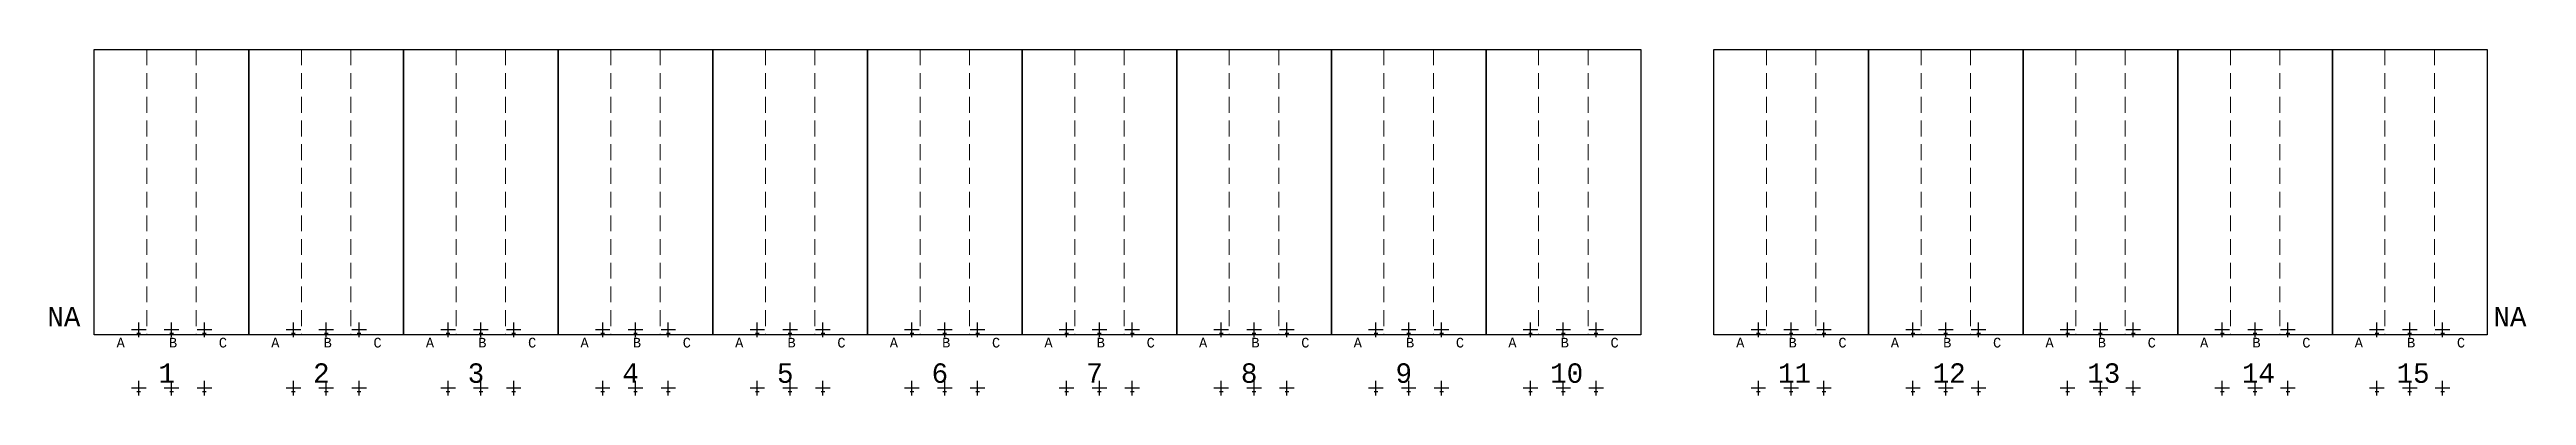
# Model space of a CAD drawing. Header units: millimetres. Extents: x 308165 to 657535, y 5096 to 173229.
# Drawn here: x 370516 to 421372, y 166110 to 173227 of the extents above; entities that cross this region are included whole.
import ezdxf

# ---------------------------------------------------------------- set-up
doc = ezdxf.new("R2010")
doc.units = ezdxf.units.MM
doc.linetypes.add('DASHED', pattern=[0.75, 0.5, -0.25])
doc.layers.add('Bin location transponder', color=250, linetype='Continuous')
doc.layers.add('WF_numbers', color=6, linetype='Continuous')
for name, color, linetype, lineweight in [('WF transponder', 3, 'Continuous', 30), ('WF_bay', 5, 'Continuous', 30), ('WF_sketch_stock_areas', 30, 'Continuous', 30)]:
    doc.layers.add(name, color=color, linetype=linetype, lineweight=lineweight)
doc.styles.add('WF_txt', font='consola.ttf')

msp = doc.modelspace()

# ---------------------------------------------------------------- texts
at = {"layer": 'WF_numbers', "linetype": 'DASHED', "char_height": 400, "style": 'WF_txt'}
for s, insert, attachment_point in [('NA', (371149, 167932, -324439), 3), ('NA', (421372, 167932, -324439), 3), ('1', (372752, 166772, -162219), 1), ('2', (375927, 166772, -162219), 1), ('3', (379102, 166772, -162219), 1), ('4', (382277, 166772, -162219), 1), ('5', (385452, 166772, -162219), 1), ('6', (388627, 166772, -162219), 1), ('7', (391802, 166772, -162219), 1), ('8', (394977, 166772, -162219), 1), ('9', (398152, 166772, -162219), 1), ('10', (401327, 166772, -162219), 1), ('11', (406005, 166772, -162219), 1), ('12', (409180, 166772, -162219), 1), ('13', (412355, 166772, -162219), 1), ('14', (415530, 166772, -162219), 1), ('15', (418705, 166772, -162219), 1)]:
    msp.add_mtext_dynamic_manual_height_columns(s, width=423.53, gutter_width=2118, heights=[0], dxfattribs=dict(at, insert=insert, attachment_point=attachment_point))

# ---------------------------------------------------------------- blocks, each defined once
blk = doc.blocks.new('Bin location transponder')
at = {"layer": 'Bin location transponder', "color": 3, "lineweight": 30}
for p, q in [((-600, 0), (600, 0)), ((-150, 300), (150, 300)), ((0, 600), (0, -600))]:
    blk.add_line(p, q, dxfattribs=at)
blk = doc.blocks.new('WF 125x231in bay')
at = {"layer": 'WF_bay', "linetype": 'DASHED', "lineweight": 5, "ltscale": 650}
for p, q in [((1079, 5867), (1079, 0)), ((2095, 5867), (2095, 0))]:
    blk.add_line(p, q, dxfattribs=at)
at = {"layer": 'WF_bay'}
blk.add_lwpolyline([(0, 5867), (3175, 5867), (3175, 0), (0, 0)], close=True, dxfattribs=at)
at = {"layer": 'WF transponder', "xscale": 0.25, "yscale": 0.25, "zscale": 0.25, "rotation": 180.0000000062352}
for p in [(913, 100), (1587, 100), (2261, 100), (913, -1100), (1587, -1100), (2261, -1100)]:
    blk.add_blockref('Bin location transponder', p, dxfattribs=at)
at = {"layer": 'WF_numbers', "linetype": 'DASHED', "char_height": 200, "attachment_point": 1, "rotation": 0, "style": 'WF_txt'}
for s, insert in [('A', (457, -62, -723)), ('B', (1532, -62, -723)), ('C', (2556, -62, -723))]:
    blk.add_mtext_dynamic_manual_height_columns(s, width=423.53, gutter_width=2118, heights=[0], dxfattribs=dict(at, insert=insert))

# ---------------------------------------------------------------- block references
at = {"layer": 'WF_sketch_stock_areas'}
for p in [(371435, 167360, -162219), (374610, 167360, -162219), (377785, 167360, -162219), (380960, 167360, -162219), (384135, 167360, -162219), (387310, 167360, -162219), (390485, 167360, -162219), (393660, 167360, -162219), (396835, 167360, -162219), (400010, 167360, -162219), (404688, 167360, -162219), (407863, 167360, -162219), (411038, 167360, -162219), (414213, 167360, -162219), (417388, 167360, -162219)]:
    msp.add_blockref('WF 125x231in bay', p, dxfattribs=at)

msp.set_redraw_order([(e.dxf.handle, doc.entitydb.next_handle()) for e in msp.query("TEXT MTEXT ATTDEF DIMENSION ARC_DIMENSION")])  # texts and dimensions are drawn at this point

doc.saveas('drawing.dxf')
